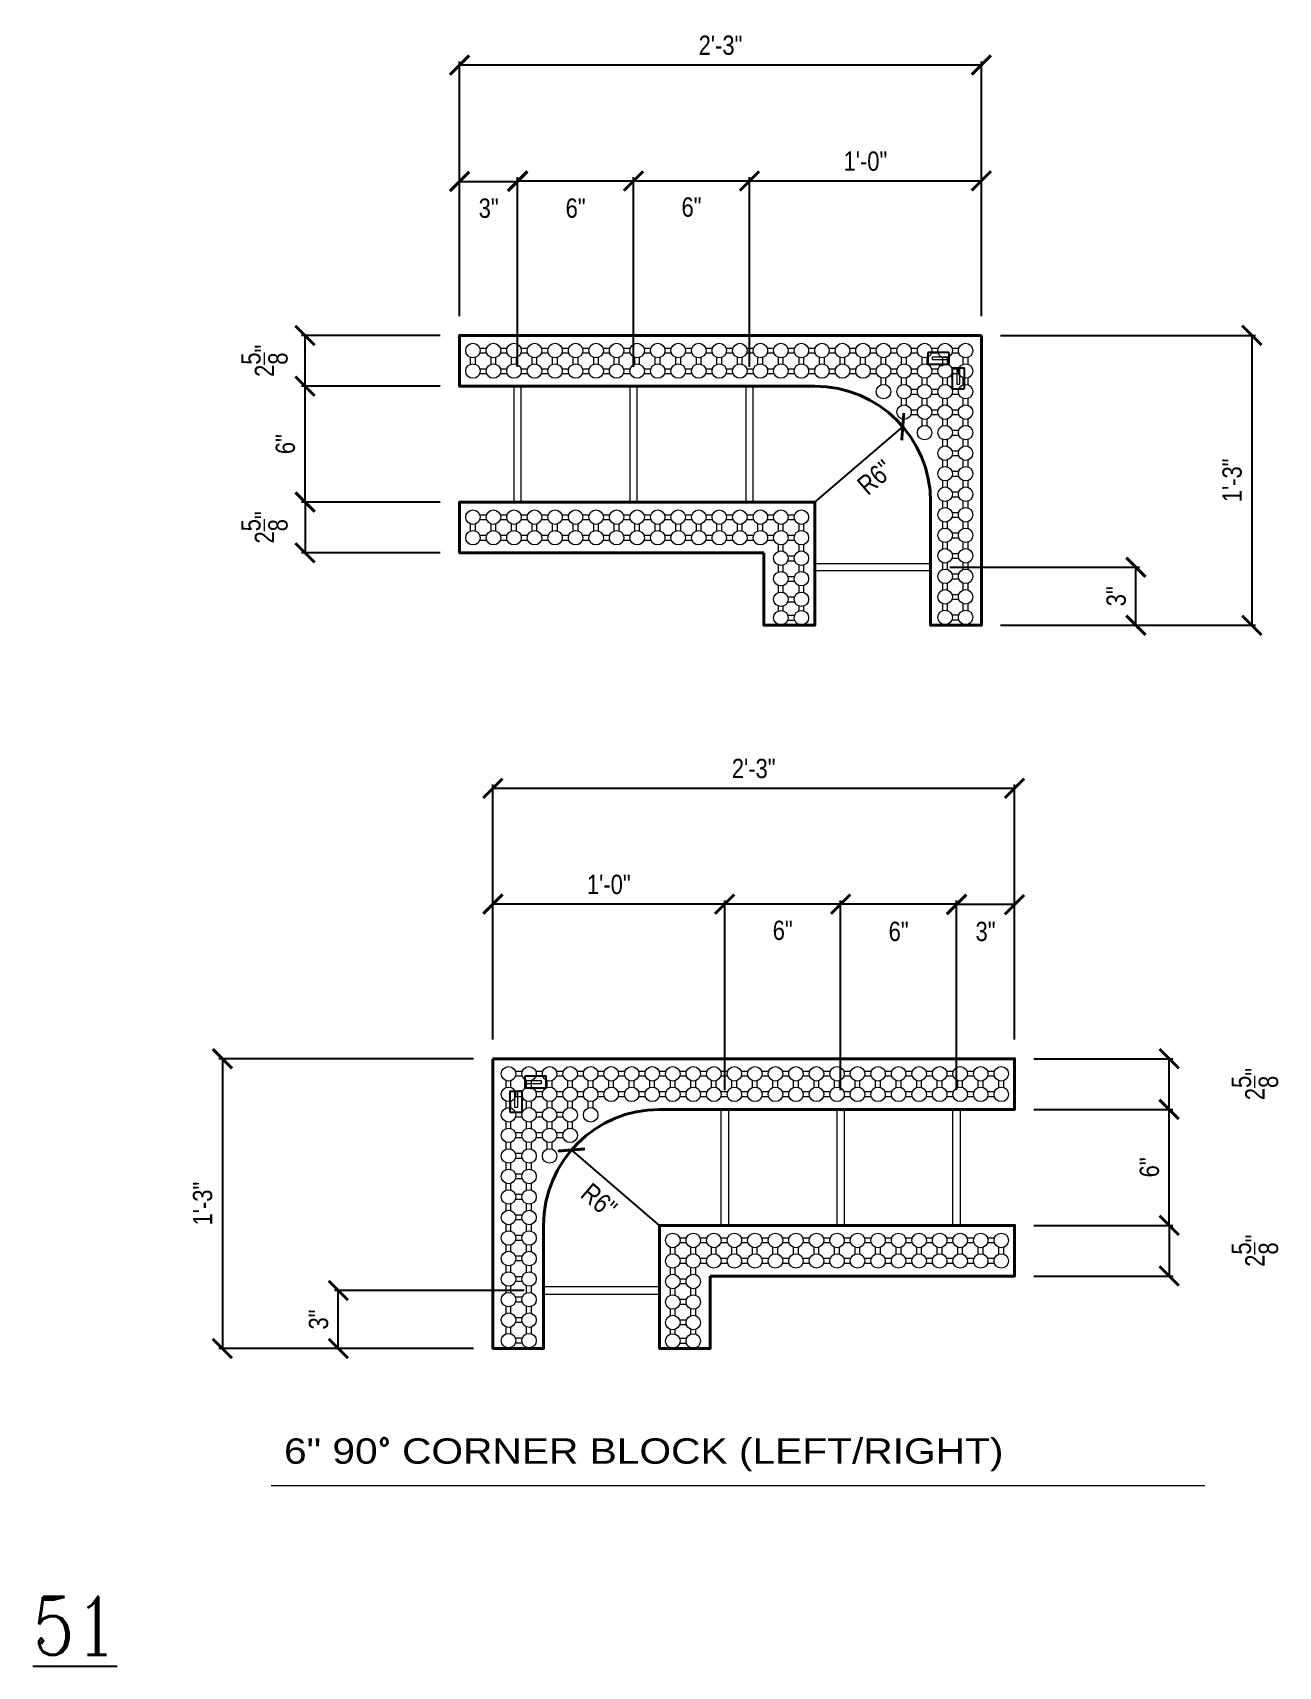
# Model space of a CAD drawing. Header units: inches. Extents: x -354.9 to -290.4, y 585 to 669.6.
import ezdxf

# ---------------------------------------------------------------- set-up
doc = ezdxf.new("R2010")
doc.units = ezdxf.units.IN
doc.header["$MEASUREMENT"] = 0
doc.layers.get('Defpoints').update_dxf_attribs({"color": 252})
for name, color, linetype, lineweight in [('1GB fine', 251, 'Continuous', 9), ('2GB med', 7, 'Continuous', 20), ('3GB heavy', 1, 'Continuous', 40), ('A1 fine', 251, 'Continuous', 5), ('DETAILS', 7, 'Continuous', 13), ('DIM', 3, 'Continuous', 13), ('GB Dim', 3, 'Continuous', 13)]:
    doc.layers.add(name, color=color, linetype=linetype, lineweight=lineweight)
doc.styles.add('ARCHTITLE', font='archtitl.shx', dxfattribs={"width": 1.2})
doc.styles.add('ARCTEXT', font='arctext.shx', dxfattribs={"width": 0.85})
doc.styles.add('RomanC', font='romanc.shx', dxfattribs={"width": 0.85, "height": 5})
doc.dimstyles.new('ARCTEXT 1-1', dxfattribs={"dimscale": 0, "dimtxt": 1, "dimasz": 1, "dimexe": 0.1875, "dimexo": 1, "dimgap": 0.5, "dimtad": 1, "dimdec": 4, "dimzin": 3, "dimdsep": 46, "dimlunit": 4, "dimtxsty": 'ARCTEXT', "dimblk": 'ARCHTICK', "dimcen": 1, "dimclrd": 256, "dimclre": 256, "dimclrt": 256, "dimadec": 0, "dimazin": 0, "dimtfac": 1, "dimtdec": 4, "dimtofl": 0, "dimtmove": 2, "dimatfit": 3, "dimldrblk": 'arrow', "dimfxl": 0, "dimtolj": 1, "dimtzin": 0, "dimarcsym": 0})

msp = doc.modelspace()

# ---------------------------------------------------------------- texts
at = {"layer": 'Defpoints', "insert": (-352.67119, 588.59457), "char_height": 3, "width": 90.08, "attachment_point": 2, "style": 'RomanC'}
msp.add_mtext('{\\L51\\P}\\P            ', dxfattribs=at)
at = {"layer": 'GB Dim', "color": 3, "insert": (-341.84836, 596.79521), "char_height": 1.3125, "width": 85.6421366, "attachment_point": 1, "style": 'ARCHTITLE'}
msp.add_mtext('6" 90{\\Fromanc.shx|c0;°} CORNER BLOCK (LEFT/RIGHT)', dxfattribs=at)

# ---------------------------------------------------------------- blocks, each defined once
blk = doc.blocks.new('_ArchTick')
at = {"color": 0, "linetype": 'ByBlock', "const_width": 0.15}
blk.add_lwpolyline([(-0.5, -0.5), (0.5, 0.5)], dxfattribs=at)
blk = doc.blocks.new('*D213')
at = {"layer": 'Defpoints', "color": 0}
for p in [(-304.041, 613.822), (-296.041, 613.822), (-304.041, 607.822)]:
    blk.add_point(p, dxfattribs=at)
at = {"layer": 'GB Dim', "lineweight": -2}
for p, q in [((-303.041, 613.822), (-295.853, 613.822)), ((-296.041, 607.822), (-296.041, 613.822)), ((-303.041, 607.822), (-295.853, 607.822))]:
    blk.add_line(p, q, dxfattribs=at)
for p, rotation in [((-296.041, 613.822), 90), ((-296.041, 607.822), 270)]:
    blk.add_blockref('_ArchTick', p, dxfattribs=dict(at, rotation=rotation))
at = {"layer": 'GB Dim', "insert": (-297.058, 610.822), "char_height": 1, "attachment_point": 5, "rotation": 90, "style": 'ARCTEXT'}
blk.add_mtext('\\A1;6"', dxfattribs=at)
blk = doc.blocks.new('arrow')
at = {"layer": 'DIM'}
blk.add_hatch(color=253, dxfattribs=at).paths.add_polyline_path([(-2, 0.5), (-2, -0.5), (0, 0)])
at = {"layer": 'DIM', "lineweight": 9}
for points in [[(-2, 0.983), (-2, 0.5), (-2.469, 0.617)], [(0.374, 0.094), (0, 0)], [(0.374, -0.094), (0, 0)], [(-2, -0.983), (-2, -0.5), (-2.469, -0.617)]]:
    blk.add_lwpolyline(points, dxfattribs=at)
at = {"layer": 'DIM', "lineweight": 15}
blk.add_lwpolyline([(0, 0), (-2, -0.5), (-2, 0.5), (0, 0)], dxfattribs=at)
blk = doc.blocks.new('*D214')
at = {"layer": 'Defpoints', "color": 0}
for p in [(-307.041, 624.423), (-304.041, 616.447), (-307.041, 613.822)]:
    blk.add_point(p, dxfattribs=at)
at = {"layer": 'GB Dim', "lineweight": -2}
for p, q in [((-307.041, 614.822), (-307.041, 624.61)), ((-304.041, 624.423), (-307.041, 624.423)), ((-304.041, 617.447), (-304.041, 624.61))]:
    blk.add_line(p, q, dxfattribs=at)
at = {"layer": 'GB Dim', "lineweight": -2, "rotation": 180}
blk.add_blockref('_ArchTick', (-307.041, 624.423), dxfattribs=at)
at = {"layer": 'GB Dim', "lineweight": -2}
blk.add_blockref('_ArchTick', (-304.041, 624.423), dxfattribs=at)
at = {"layer": 'GB Dim', "insert": (-305.541, 623.029), "char_height": 1, "attachment_point": 5, "style": 'ARCTEXT'}
blk.add_mtext('\\A1;3"', dxfattribs=at)
blk = doc.blocks.new('*D215')
at = {"layer": 'Defpoints', "color": 0}
for p in [(-313.041, 624.447), (-313.041, 613.822), (-307.041, 613.822)]:
    blk.add_point(p, dxfattribs=at)
at = {"layer": 'GB Dim', "lineweight": -2}
for p, q in [((-313.041, 614.822), (-313.041, 624.634)), ((-307.041, 624.447), (-313.041, 624.447)), ((-307.041, 614.822), (-307.041, 624.634))]:
    blk.add_line(p, q, dxfattribs=at)
at = {"layer": 'GB Dim', "lineweight": -2, "rotation": 180}
blk.add_blockref('_ArchTick', (-313.041, 624.447), dxfattribs=at)
at = {"layer": 'GB Dim', "lineweight": -2}
blk.add_blockref('_ArchTick', (-307.041, 624.447), dxfattribs=at)
at = {"layer": 'GB Dim', "insert": (-310.041, 623.033), "char_height": 1, "attachment_point": 5, "style": 'ARCTEXT'}
blk.add_mtext('\\A1;6"', dxfattribs=at)
blk = doc.blocks.new('*D216')
at = {"layer": 'Defpoints', "color": 0}
for p in [(-319.041, 624.447), (-319.041, 613.822), (-313.041, 613.822)]:
    blk.add_point(p, dxfattribs=at)
at = {"layer": 'GB Dim', "lineweight": -2}
for p, q in [((-319.041, 614.822), (-319.041, 624.634)), ((-313.041, 624.447), (-319.041, 624.447)), ((-313.041, 614.822), (-313.041, 624.634))]:
    blk.add_line(p, q, dxfattribs=at)
at = {"layer": 'GB Dim', "lineweight": -2, "rotation": 180}
blk.add_blockref('_ArchTick', (-319.041, 624.447), dxfattribs=at)
at = {"layer": 'GB Dim', "lineweight": -2}
blk.add_blockref('_ArchTick', (-313.041, 624.447), dxfattribs=at)
at = {"layer": 'GB Dim', "insert": (-316.041, 623.086), "char_height": 1, "attachment_point": 5, "style": 'ARCTEXT'}
blk.add_mtext('\\A1;6"', dxfattribs=at)
blk = doc.blocks.new('*D217')
at = {"layer": 'Defpoints', "color": 0}
for p in [(-331.041, 616.447), (-345.041, 601.447), (-331.041, 601.447)]:
    blk.add_point(p, dxfattribs=at)
at = {"layer": 'GB Dim', "lineweight": -2}
for p, q in [((-332.041, 616.447), (-345.228, 616.447)), ((-345.041, 616.447), (-345.041, 601.447)), ((-332.041, 601.447), (-345.228, 601.447))]:
    blk.add_line(p, q, dxfattribs=at)
for p, rotation in [((-345.041, 616.447), 90), ((-345.041, 601.447), 270)]:
    blk.add_blockref('_ArchTick', p, dxfattribs=dict(at, rotation=rotation))
at = {"layer": 'GB Dim', "insert": (-346.058, 608.947), "char_height": 1, "attachment_point": 5, "rotation": 90, "style": 'ARCTEXT'}
blk.add_mtext('\\A1;1\'-3"', dxfattribs=at)
blk = doc.blocks.new('*D218')
at = {"layer": 'Defpoints', "color": 0}
for p in [(-304.041, 607.822), (-304.041, 605.197), (-296.041, 605.197)]:
    blk.add_point(p, dxfattribs=at)
at = {"layer": 'GB Dim', "lineweight": -2}
for p, q in [((-303.041, 607.822), (-295.853, 607.822)), ((-296.041, 607.822), (-296.041, 605.197)), ((-303.041, 605.197), (-295.853, 605.197))]:
    blk.add_line(p, q, dxfattribs=at)
for p, rotation in [((-296.041, 607.822), 90), ((-296.041, 605.197), 270)]:
    blk.add_blockref('_ArchTick', p, dxfattribs=dict(at, rotation=rotation))
at = {"layer": 'GB Dim', "insert": (-291.603, 606.509), "char_height": 1, "attachment_point": 5, "rotation": 90, "style": 'ARCTEXT'}
blk.add_mtext('\\A1;2{\\H1.000000x;\\S5/8;}"', dxfattribs=at)
blk = doc.blocks.new('*D219')
at = {"layer": 'Defpoints', "color": 0}
for p in [(-304.041, 616.447), (-296.041, 616.447), (-304.041, 613.822)]:
    blk.add_point(p, dxfattribs=at)
at = {"layer": 'GB Dim', "lineweight": -2}
for p, q in [((-303.041, 616.447), (-295.853, 616.447)), ((-296.041, 613.822), (-296.041, 616.447)), ((-303.041, 613.822), (-295.853, 613.822))]:
    blk.add_line(p, q, dxfattribs=at)
for p, rotation in [((-296.041, 616.447), 90), ((-296.041, 613.822), 270)]:
    blk.add_blockref('_ArchTick', p, dxfattribs=dict(at, rotation=rotation))
at = {"layer": 'GB Dim', "insert": (-291.603, 615.134), "char_height": 1, "attachment_point": 5, "rotation": 90, "style": 'ARCTEXT'}
blk.add_mtext('\\A1;2{\\H1.000000x;\\S5/8;}"', dxfattribs=at)
blk = doc.blocks.new('*D220')
at = {"layer": 'Defpoints', "color": 0}
for p in [(-331.041, 624.447), (-331.041, 616.447), (-319.041, 613.822)]:
    blk.add_point(p, dxfattribs=at)
at = {"layer": 'GB Dim', "lineweight": -2}
for p, q in [((-331.041, 617.447), (-331.041, 624.634)), ((-319.041, 624.447), (-331.041, 624.447)), ((-319.041, 614.822), (-319.041, 624.634))]:
    blk.add_line(p, q, dxfattribs=at)
at = {"layer": 'GB Dim', "lineweight": -2, "rotation": 180}
blk.add_blockref('_ArchTick', (-331.041, 624.447), dxfattribs=at)
at = {"layer": 'GB Dim', "lineweight": -2}
blk.add_blockref('_ArchTick', (-319.041, 624.447), dxfattribs=at)
at = {"layer": 'GB Dim', "insert": (-325.041, 625.464), "char_height": 1, "attachment_point": 5, "style": 'ARCTEXT'}
blk.add_mtext('\\A1;1\'-0"', dxfattribs=at)
blk = doc.blocks.new('*D221')
at = {"layer": 'Defpoints', "color": 0}
for p in [(-326.975, 611.722), (-322.416, 607.822)]:
    blk.add_point(p, dxfattribs=at)
at = {"layer": 'GB Dim', "lineweight": -2}
blk.add_line((-322.416, 607.822), (-326.975, 611.722), dxfattribs=at)
at = {"layer": 'GB Dim', "lineweight": -2, "rotation": 139.4544800799015}
blk.add_blockref('_ArchTick', (-326.975, 611.722), dxfattribs=at)
at = {"layer": 'GB Dim', "insert": (-325.548, 609.102), "char_height": 1, "attachment_point": 5, "rotation": 319.45448, "style": 'ARCTEXT'}
blk.add_mtext('\\A1;R6"', dxfattribs=at)
blk = doc.blocks.new('*D222')
at = {"layer": 'Defpoints', "color": 0}
for p in [(-339.041, 604.447), (-328.416, 604.447), (-331.041, 601.447)]:
    blk.add_point(p, dxfattribs=at)
at = {"layer": 'GB Dim', "lineweight": -2}
for p, q in [((-329.416, 604.447), (-339.228, 604.447)), ((-339.041, 601.447), (-339.041, 604.447)), ((-332.041, 601.447), (-339.228, 601.447))]:
    blk.add_line(p, q, dxfattribs=at)
for p, rotation in [((-339.041, 604.447), 90), ((-339.041, 601.447), 270)]:
    blk.add_blockref('_ArchTick', p, dxfattribs=dict(at, rotation=rotation))
at = {"layer": 'GB Dim', "insert": (-340.058, 602.947), "char_height": 1, "attachment_point": 5, "rotation": 90, "style": 'ARCTEXT'}
blk.add_mtext('\\A1;3"', dxfattribs=at)
blk = doc.blocks.new('*D223')
at = {"layer": 'Defpoints', "color": 0}
for p in [(-304.041, 630.447), (-331.041, 616.447), (-304.041, 616.447)]:
    blk.add_point(p, dxfattribs=at)
at = {"layer": 'GB Dim', "lineweight": -2}
for p, q in [((-331.041, 617.447), (-331.041, 630.634)), ((-331.041, 630.447), (-304.041, 630.447)), ((-304.041, 617.447), (-304.041, 630.634))]:
    blk.add_line(p, q, dxfattribs=at)
at = {"layer": 'GB Dim', "lineweight": -2, "rotation": 180}
blk.add_blockref('_ArchTick', (-331.041, 630.447), dxfattribs=at)
at = {"layer": 'GB Dim', "lineweight": -2}
blk.add_blockref('_ArchTick', (-304.041, 630.447), dxfattribs=at)
at = {"layer": 'GB Dim', "insert": (-317.541, 631.464), "char_height": 1, "attachment_point": 5, "style": 'ARCTEXT'}
blk.add_mtext('\\A1;2\'-3"', dxfattribs=at)
blk = doc.blocks.new('*D224')
at = {"layer": 'Defpoints', "color": 0}
for p in [(-340.759, 651.26), (-332.759, 651.26), (-332.759, 645.26)]:
    blk.add_point(p, dxfattribs=at)
at = {"layer": 'GB Dim', "lineweight": -2}
for p, q in [((-333.759, 651.26), (-340.946, 651.26)), ((-340.759, 645.26), (-340.759, 651.26)), ((-333.759, 645.26), (-340.946, 645.26))]:
    blk.add_line(p, q, dxfattribs=at)
for p, rotation in [((-340.759, 651.26), 90), ((-340.759, 645.26), 270)]:
    blk.add_blockref('_ArchTick', p, dxfattribs=dict(at, rotation=rotation))
at = {"layer": 'GB Dim', "insert": (-341.776, 648.26), "char_height": 1, "attachment_point": 5, "rotation": 90, "style": 'ARCTEXT'}
blk.add_mtext('\\A1;6"', dxfattribs=at)
blk = doc.blocks.new('*D228')
at = {"layer": 'Defpoints', "color": 0}
for p in [(-305.759, 653.885), (-305.759, 638.885), (-291.759, 638.885)]:
    blk.add_point(p, dxfattribs=at)
at = {"layer": 'GB Dim', "lineweight": -2}
for p, q in [((-304.759, 653.885), (-291.571, 653.885)), ((-291.759, 653.885), (-291.759, 638.885)), ((-304.759, 638.885), (-291.571, 638.885))]:
    blk.add_line(p, q, dxfattribs=at)
for p, rotation in [((-291.759, 653.885), 90), ((-291.759, 638.885), 270)]:
    blk.add_blockref('_ArchTick', p, dxfattribs=dict(at, rotation=rotation))
at = {"layer": 'GB Dim', "insert": (-292.776, 646.385), "char_height": 1, "attachment_point": 5, "rotation": 90, "style": 'ARCTEXT'}
blk.add_mtext('\\A1;1\'-3"', dxfattribs=at)
blk = doc.blocks.new('*D229')
at = {"layer": 'Defpoints', "color": 0}
for p in [(-332.759, 645.26), (-340.759, 642.635), (-332.759, 642.635)]:
    blk.add_point(p, dxfattribs=at)
at = {"layer": 'GB Dim', "lineweight": -2}
for p, q in [((-333.759, 645.26), (-340.946, 645.26)), ((-340.759, 645.26), (-340.759, 642.635)), ((-333.759, 642.635), (-340.946, 642.635))]:
    blk.add_line(p, q, dxfattribs=at)
for p, rotation in [((-340.759, 645.26), 90), ((-340.759, 642.635), 270)]:
    blk.add_blockref('_ArchTick', p, dxfattribs=dict(at, rotation=rotation))
at = {"layer": 'GB Dim', "insert": (-342.863, 643.948), "char_height": 1, "attachment_point": 5, "rotation": 90, "style": 'ARCTEXT'}
blk.add_mtext('\\A1;2{\\H1.000000x;\\S5/8;}"', dxfattribs=at)
blk = doc.blocks.new('*D230')
at = {"layer": 'Defpoints', "color": 0}
for p in [(-340.759, 653.885), (-332.759, 653.885), (-332.759, 651.26)]:
    blk.add_point(p, dxfattribs=at)
at = {"layer": 'GB Dim', "lineweight": -2}
for p, q in [((-333.759, 653.885), (-340.946, 653.885)), ((-340.759, 651.26), (-340.759, 653.885)), ((-333.759, 651.26), (-340.946, 651.26))]:
    blk.add_line(p, q, dxfattribs=at)
for p, rotation in [((-340.759, 653.885), 90), ((-340.759, 651.26), 270)]:
    blk.add_blockref('_ArchTick', p, dxfattribs=dict(at, rotation=rotation))
at = {"layer": 'GB Dim', "insert": (-342.863, 652.573), "char_height": 1, "attachment_point": 5, "rotation": 90, "style": 'ARCTEXT'}
blk.add_mtext('\\A1;2{\\H1.000000x;\\S5/8;}"', dxfattribs=at)
blk = doc.blocks.new('*D231')
at = {"layer": 'Defpoints', "color": 0}
for p in [(-305.759, 661.885), (-305.759, 653.885), (-317.759, 651.26)]:
    blk.add_point(p, dxfattribs=at)
at = {"layer": 'GB Dim', "lineweight": -2}
for p, q in [((-317.759, 652.26), (-317.759, 662.073)), ((-317.759, 661.885), (-305.759, 661.885)), ((-305.759, 654.885), (-305.759, 662.073))]:
    blk.add_line(p, q, dxfattribs=at)
at = {"layer": 'GB Dim', "lineweight": -2, "rotation": 180}
blk.add_blockref('_ArchTick', (-317.759, 661.885), dxfattribs=at)
at = {"layer": 'GB Dim', "lineweight": -2}
blk.add_blockref('_ArchTick', (-305.759, 661.885), dxfattribs=at)
at = {"layer": 'GB Dim', "insert": (-311.759, 662.903), "char_height": 1, "attachment_point": 5, "style": 'ARCTEXT'}
blk.add_mtext('\\A1;1\'-0"', dxfattribs=at)
blk = doc.blocks.new('*D232')
at = {"layer": 'Defpoints', "color": 0}
for p in [(-309.825, 649.161), (-314.384, 645.26)]:
    blk.add_point(p, dxfattribs=at)
at = {"layer": 'GB Dim', "lineweight": -2}
blk.add_line((-314.384, 645.26), (-309.825, 649.161), dxfattribs=at)
at = {"layer": 'GB Dim', "lineweight": -2, "rotation": 40.54551992013242}
blk.add_blockref('_ArchTick', (-309.825, 649.161), dxfattribs=at)
at = {"layer": 'GB Dim', "insert": (-311.252, 646.541), "char_height": 1, "attachment_point": 5, "rotation": 40.54552, "style": 'ARCTEXT'}
blk.add_mtext('\\A1;R6"', dxfattribs=at)
blk = doc.blocks.new('*D233')
at = {"layer": 'Defpoints', "color": 0}
for p in [(-308.384, 641.885), (-297.759, 641.885), (-305.759, 638.885)]:
    blk.add_point(p, dxfattribs=at)
at = {"layer": 'GB Dim', "lineweight": -2}
for p, q in [((-307.384, 641.885), (-297.571, 641.885)), ((-297.759, 638.885), (-297.759, 641.885)), ((-304.759, 638.885), (-297.571, 638.885))]:
    blk.add_line(p, q, dxfattribs=at)
for p, rotation in [((-297.759, 641.885), 90), ((-297.759, 638.885), 270)]:
    blk.add_blockref('_ArchTick', p, dxfattribs=dict(at, rotation=rotation))
at = {"layer": 'GB Dim', "insert": (-298.776, 640.385), "char_height": 1, "attachment_point": 5, "rotation": 90, "style": 'ARCTEXT'}
blk.add_mtext('\\A1;3"', dxfattribs=at)
blk = doc.blocks.new('*D234')
at = {"layer": 'Defpoints', "color": 0}
for p in [(-332.759, 667.885), (-332.759, 653.885), (-305.759, 653.885)]:
    blk.add_point(p, dxfattribs=at)
at = {"layer": 'GB Dim', "lineweight": -2}
for p, q in [((-332.759, 654.885), (-332.759, 668.073)), ((-305.759, 654.885), (-305.759, 668.073)), ((-305.759, 667.885), (-332.759, 667.885))]:
    blk.add_line(p, q, dxfattribs=at)
at = {"layer": 'GB Dim', "lineweight": -2, "rotation": 180}
blk.add_blockref('_ArchTick', (-332.759, 667.885), dxfattribs=at)
at = {"layer": 'GB Dim', "lineweight": -2}
blk.add_blockref('_ArchTick', (-305.759, 667.885), dxfattribs=at)
at = {"layer": 'GB Dim', "insert": (-319.259, 668.903), "char_height": 1, "attachment_point": 5, "style": 'ARCTEXT'}
blk.add_mtext('\\A1;2\'-3"', dxfattribs=at)

# ---------------------------------------------------------------- dimensions: what is measured, and where the dimension line sits
at = {"layer": 'GB Dim'}
for base, p1, p2, picture, middle in [((-332.75888, 667.88534), (-305.75888, 653.88534), (-332.75888, 653.88534), '*D234', (-319.25888, 668.90258)), ((-305.75888, 661.88534), (-317.75888, 651.26034), (-305.75888, 653.88534), '*D231', (-311.75888, 662.90258))]:
    dim = msp.add_linear_dim(base=base, p1=p1, p2=p2, dimstyle='ARCTEXT 1-1', override={"dimscale": 1}, dxfattribs=at)
    dim.commit()
    dim.dimension.update_dxf_attribs({"geometry": picture, "text_midpoint": middle})
for base, p1, p2, location in [((-329.75888, 661.86167), (-332.75888, 653.88534), (-329.75888, 651.26034), (-331.25888, 660.46785)), ((-323.75888, 661.88534), (-329.75888, 651.26034), (-323.75888, 651.26034), (-326.75888, 660.47204)), ((-317.75888, 661.88534), (-323.75888, 651.26034), (-317.75888, 651.26034), (-320.75888, 660.52458))]:
    msp.add_linear_dim(base=base, p1=p1, p2=p2, location=location, dimstyle='ARCTEXT 1-1', override={"dimscale": 1}, dxfattribs=at).render()
for base, p1, p2, angle, picture, middle in [((-340.75888, 653.88534), (-332.75888, 651.26034), (-332.75888, 653.88534), 270, '*D230', (-342.86304, 652.57284)), ((-291.75888, 638.88534), (-305.75888, 653.88534), (-305.75888, 638.88534), 270, '*D228', (-292.77612, 646.38534)), ((-340.75888, 651.26034), (-332.75888, 645.26034), (-332.75888, 651.26034), 270, '*D224', (-341.77612, 648.26034)), ((-340.75888, 642.63534), (-332.75888, 645.26034), (-332.75888, 642.63534), 270, '*D229', (-342.86304, 643.94784)), ((-297.75888, 641.88534), (-305.75888, 638.88534), (-308.38388, 641.88534), 270, '*D233', (-298.77612, 640.38534)), ((-304.04077, 630.44661), (-331.04077, 616.44661), (-304.04077, 616.44661), 180, '*D223', (-317.54077, 631.46385)), ((-331.04077, 624.44661), (-319.04077, 613.82161), (-331.04077, 616.44661), 180, '*D220', (-325.04077, 625.46385)), ((-345.04077, 601.44661), (-331.04077, 616.44661), (-331.04077, 601.44661), 270, '*D217', (-346.05801, 608.94661)), ((-296.04077, 616.44661), (-304.04077, 613.82161), (-304.04077, 616.44661), 270, '*D219', (-291.60327, 615.13411)), ((-296.04077, 613.82161), (-304.04077, 607.82161), (-304.04077, 613.82161), 270, '*D213', (-297.05801, 610.82161)), ((-296.04077, 605.19661), (-304.04077, 607.82161), (-304.04077, 605.19661), 270, '*D218', (-291.60327, 606.50911)), ((-339.04077, 604.44661), (-331.04077, 601.44661), (-328.41577, 604.44661), 270, '*D222', (-340.05801, 602.94661))]:
    dim = msp.add_linear_dim(base=base, p1=p1, p2=p2, angle=angle, dimstyle='ARCTEXT 1-1', override={"dimscale": 1}, dxfattribs=at)
    dim.commit()
    dim.dimension.update_dxf_attribs({"geometry": picture, "text_midpoint": middle})
for center, mpoint, picture, middle in [((-314.38388, 645.26034), (-309.82454, 649.16065), '*D232', (-311.25213, 646.54051)), ((-322.41577, 607.82161), (-326.97511, 611.72192), '*D221', (-325.54751, 609.10178))]:
    dim = msp.add_radius_dim(center=center, mpoint=mpoint, dimstyle='ARCTEXT 1-1', override={"dimscale": 1}, dxfattribs=at)
    dim.commit()
    dim.dimension.update_dxf_attribs({"geometry": picture, "text_midpoint": middle, "dimtype": 164})
for base, p1, p2, picture, middle in [((-319.04077, 624.44661), (-313.04077, 613.82161), (-319.04077, 613.82161), '*D216', (-316.04077, 623.08585)), ((-313.04077, 624.44661), (-307.04077, 613.82161), (-313.04077, 613.82161), '*D215', (-310.04077, 623.03331)), ((-307.04077, 624.42294), (-304.04077, 616.44661), (-307.04077, 613.82161), '*D214', (-305.54077, 623.02912))]:
    dim = msp.add_linear_dim(base=base, p1=p1, p2=p2, angle=180, dimstyle='ARCTEXT 1-1', override={"dimscale": 1}, dxfattribs=at)
    dim.commit()
    dim.dimension.update_dxf_attribs({"geometry": picture, "text_midpoint": middle, "dimtype": 160})

# ---------------------------------------------------------------- linework, layer by layer
at = {"color": 1}
for p, q in [((-307.43515, 653.00272), (-308.52517, 653.00272)), ((-308.52517, 653.00272), (-308.52517, 652.37772)), ((-307.43515, 653.00272), (-307.43515, 652.37772)), ((-307.43515, 652.37772), (-308.52517, 652.37772)), ((-307.27265, 652.21522), (-307.27265, 651.1252)), ((-307.27265, 652.21522), (-306.64765, 652.21522)), ((-306.64765, 652.21522), (-306.64765, 651.1252)), ((-307.27265, 651.1252), (-306.64765, 651.1252)), ((-329.37065, 614.93284), (-329.37065, 615.55784)), ((-329.37065, 615.55784), (-328.28063, 615.55784)), ((-329.37065, 614.93284), (-328.28063, 614.93284)), ((-328.28063, 614.93284), (-328.28063, 615.55784)), ((-330.15815, 614.77034), (-330.15815, 613.68031)), ((-330.15815, 614.77034), (-329.53315, 614.77034)), ((-329.53315, 614.77034), (-329.53315, 613.68031)), ((-330.15815, 613.68031), (-329.53315, 613.68031))]:
    msp.add_line(p, q, dxfattribs=at)
at = {"ltscale": 0.15}
for p, q in [((-307.43515, 652.37772), (-307.43515, 652.54022)), ((-329.53315, 614.77034), (-329.69565, 614.77034))]:
    msp.add_line(p, q, dxfattribs=at)
at = {"layer": '1GB fine'}
for p, q in [((-331.71834, 652.97763), (-331.36191, 652.97763)), ((-331.71757, 653.22836), (-331.36269, 653.22836)), ((-330.65584, 652.97763), (-330.29941, 652.97763)), ((-330.65507, 653.22836), (-330.30019, 653.22836)), ((-329.59334, 652.97763), (-329.23691, 652.97763)), ((-329.59257, 653.22836), (-329.23769, 653.22836)), ((-328.53084, 652.97763), (-328.17441, 652.97763)), ((-328.53007, 653.22836), (-328.17519, 653.22836)), ((-327.46834, 652.97763), (-327.11191, 652.97763)), ((-327.46757, 653.22836), (-327.11269, 653.22836)), ((-326.40584, 652.97763), (-326.04941, 652.97763)), ((-326.40507, 653.22836), (-326.05019, 653.22836)), ((-325.34334, 652.97763), (-324.98691, 652.97763)), ((-325.34257, 653.22836), (-324.98769, 653.22836)), ((-324.28084, 652.97763), (-323.92441, 652.97763)), ((-324.28007, 653.22836), (-323.92519, 653.22836)), ((-323.21834, 652.97763), (-322.86191, 652.97763)), ((-323.21757, 653.22836), (-322.86269, 653.22836)), ((-322.15584, 652.97763), (-321.79941, 652.97763)), ((-322.15507, 653.22836), (-321.80019, 653.22836)), ((-321.09334, 652.97763), (-320.73691, 652.97763)), ((-321.09257, 653.22836), (-320.73769, 653.22836)), ((-320.03084, 652.97763), (-319.67441, 652.97763)), ((-320.03007, 653.22836), (-319.67519, 653.22836)), ((-318.96834, 652.97763), (-318.61191, 652.97763)), ((-318.96757, 653.22836), (-318.61269, 653.22836)), ((-317.90584, 652.97763), (-317.54941, 652.97763)), ((-317.90507, 653.22836), (-317.55019, 653.22836)), ((-316.84334, 652.97763), (-316.48691, 652.97763)), ((-316.84257, 653.22836), (-316.48769, 653.22836)), ((-315.78084, 652.97763), (-315.42441, 652.97763)), ((-315.78007, 653.22836), (-315.42519, 653.22836)), ((-314.71834, 652.97763), (-314.36191, 652.97763)), ((-314.71757, 653.22836), (-314.36269, 653.22836)), ((-313.65584, 652.97763), (-313.29941, 652.97763)), ((-313.65507, 653.22836), (-313.30019, 653.22836)), ((-312.59334, 652.97763), (-312.23691, 652.97763)), ((-312.59257, 653.22836), (-312.23769, 653.22836)), ((-311.53084, 652.97763), (-311.17441, 652.97763)), ((-311.53007, 653.22836), (-311.17519, 653.22836)), ((-310.46834, 652.97763), (-310.11191, 652.97763)), ((-310.46757, 653.22836), (-310.11269, 653.22836)), ((-309.40584, 652.97763), (-309.04941, 652.97763)), ((-309.40507, 653.22836), (-309.05019, 653.22836)), ((-308.34334, 652.97763), (-307.98691, 652.97763)), ((-308.34257, 653.22836), (-307.98769, 653.22836)), ((-307.28084, 652.97763), (-306.92441, 652.97763)), ((-307.28007, 653.22836), (-306.92519, 653.22836)), ((-332.19784, 652.39462), (-332.19784, 652.75106)), ((-331.94711, 652.3954), (-331.94711, 652.75028)), ((-331.71757, 652.16586), (-331.36269, 652.16586)), ((-331.13315, 652.3954), (-331.13315, 652.75028)), ((-330.88242, 652.39462), (-330.88242, 652.75106)), ((-330.65507, 652.16586), (-330.30019, 652.16586)), ((-330.07065, 652.3954), (-330.07065, 652.75028)), ((-329.81992, 652.39462), (-329.81992, 652.75106)), ((-329.59257, 652.16586), (-329.23769, 652.16586)), ((-329.00815, 652.3954), (-329.00815, 652.75028)), ((-328.75742, 652.39462), (-328.75742, 652.75106)), ((-328.53007, 652.16586), (-328.17519, 652.16586)), ((-327.94565, 652.3954), (-327.94565, 652.75028)), ((-327.69492, 652.39462), (-327.69492, 652.75106)), ((-327.46757, 652.16586), (-327.11269, 652.16586)), ((-326.88315, 652.3954), (-326.88315, 652.75028)), ((-326.63242, 652.39462), (-326.63242, 652.75106)), ((-326.40507, 652.16586), (-326.05019, 652.16586)), ((-325.82065, 652.3954), (-325.82065, 652.75028)), ((-325.56992, 652.39462), (-325.56992, 652.75106)), ((-325.34257, 652.16586), (-324.98769, 652.16586)), ((-324.75815, 652.3954), (-324.75815, 652.75028)), ((-324.50742, 652.39462), (-324.50742, 652.75106)), ((-324.28007, 652.16586), (-323.92519, 652.16586)), ((-323.69565, 652.3954), (-323.69565, 652.75028)), ((-323.44492, 652.39462), (-323.44492, 652.75106)), ((-323.21757, 652.16586), (-322.86269, 652.16586)), ((-322.63315, 652.3954), (-322.63315, 652.75028)), ((-322.38242, 652.39462), (-322.38242, 652.75106)), ((-322.15507, 652.16586), (-321.80019, 652.16586)), ((-321.57065, 652.3954), (-321.57065, 652.75028)), ((-321.31992, 652.39462), (-321.31992, 652.75106)), ((-321.09257, 652.16586), (-320.73769, 652.16586)), ((-320.50815, 652.3954), (-320.50815, 652.75028)), ((-320.25742, 652.39462), (-320.25742, 652.75106)), ((-320.03007, 652.16586), (-319.67519, 652.16586)), ((-319.44565, 652.3954), (-319.44565, 652.75028)), ((-319.19492, 652.39462), (-319.19492, 652.75106)), ((-318.96757, 652.16586), (-318.61269, 652.16586)), ((-318.38315, 652.3954), (-318.38315, 652.75028)), ((-318.13242, 652.39462), (-318.13242, 652.75106)), ((-317.90507, 652.16586), (-317.55019, 652.16586)), ((-317.32065, 652.3954), (-317.32065, 652.75028)), ((-317.06992, 652.39462), (-317.06992, 652.75106)), ((-316.84257, 652.16586), (-316.48769, 652.16586)), ((-316.25815, 652.3954), (-316.25815, 652.75028)), ((-316.00742, 652.39462), (-316.00742, 652.75106)), ((-315.78007, 652.16586), (-315.42519, 652.16586)), ((-315.19565, 652.3954), (-315.19565, 652.75028)), ((-314.94492, 652.39462), (-314.94492, 652.75106)), ((-314.71757, 652.16586), (-314.36269, 652.16586)), ((-314.13315, 652.3954), (-314.13315, 652.75028)), ((-313.88242, 652.39462), (-313.88242, 652.75106)), ((-313.65507, 652.16586), (-313.30019, 652.16586)), ((-313.07065, 652.3954), (-313.07065, 652.75028)), ((-312.81992, 652.39462), (-312.81992, 652.75106)), ((-312.59257, 652.16586), (-312.23769, 652.16586)), ((-312.00815, 652.3954), (-312.00815, 652.75028)), ((-311.75742, 652.39462), (-311.75742, 652.75106)), ((-311.53007, 652.16586), (-311.17519, 652.16586)), ((-310.94565, 652.3954), (-310.94565, 652.75028)), ((-310.69492, 652.39462), (-310.69492, 652.75106)), ((-310.46757, 652.16586), (-310.11269, 652.16586)), ((-309.88315, 652.3954), (-309.88315, 652.75028)), ((-309.63242, 652.39462), (-309.63242, 652.75106)), ((-309.40507, 652.16586), (-309.05019, 652.16586)), ((-308.82065, 652.3954), (-308.82065, 652.75028)), ((-308.56992, 652.39462), (-308.56992, 652.75106)), ((-308.34257, 652.16586), (-307.98769, 652.16586)), ((-307.75815, 652.3954), (-307.75815, 652.75028)), ((-307.50742, 652.39462), (-307.50742, 652.75106)), ((-307.28007, 652.16586), (-306.92519, 652.16586)), ((-306.69565, 652.3954), (-306.69565, 652.75028)), ((-306.44492, 652.39462), (-306.44492, 652.75106)), ((-331.71834, 651.91513), (-331.36191, 651.91513)), ((-330.65584, 651.91513), (-330.29941, 651.91513)), ((-329.59334, 651.91513), (-329.23691, 651.91513)), ((-328.53084, 651.91513), (-328.17441, 651.91513)), ((-327.46834, 651.91513), (-327.11191, 651.91513)), ((-326.40584, 651.91513), (-326.04941, 651.91513)), ((-325.34334, 651.91513), (-324.98691, 651.91513)), ((-324.28084, 651.91513), (-323.92441, 651.91513)), ((-323.21834, 651.91513), (-322.86191, 651.91513)), ((-322.15584, 651.91513), (-321.79941, 651.91513)), ((-321.09334, 651.91513), (-320.73691, 651.91513)), ((-320.03084, 651.91513), (-319.67441, 651.91513)), ((-318.96834, 651.91513), (-318.61191, 651.91513)), ((-317.90584, 651.91513), (-317.54941, 651.91513)), ((-316.84334, 651.91513), (-316.48691, 651.91513)), ((-315.78084, 651.91513), (-315.42441, 651.91513)), ((-314.71834, 651.91513), (-314.36191, 651.91513)), ((-313.65584, 651.91513), (-313.29941, 651.91513)), ((-312.59334, 651.91513), (-312.23691, 651.91513)), ((-311.53084, 651.91513), (-311.17441, 651.91513)), ((-310.94565, 651.3329), (-310.94565, 651.68778)), ((-310.69492, 651.33212), (-310.69492, 651.68856)), ((-310.46834, 651.91513), (-310.11191, 651.91513)), ((-309.88315, 651.3329), (-309.88315, 651.68778)), ((-309.63242, 651.33212), (-309.63242, 651.68856)), ((-309.40584, 651.91513), (-309.04941, 651.91513)), ((-308.82065, 651.3329), (-308.82065, 651.68778)), ((-308.56992, 651.33212), (-308.56992, 651.68856)), ((-308.34334, 651.91513), (-307.98691, 651.91513)), ((-307.75815, 651.3329), (-307.75815, 651.68778)), ((-307.50742, 651.33212), (-307.50742, 651.68856)), ((-307.28084, 651.91513), (-306.92441, 651.91513)), ((-306.69565, 651.3329), (-306.69565, 651.68778)), ((-306.44492, 651.33212), (-306.44492, 651.68856)), ((-309.88315, 650.2704), (-309.88315, 650.62528)), ((-309.63242, 650.26962), (-309.63242, 650.62606)), ((-309.40584, 650.85263), (-309.04941, 650.85263)), ((-309.40507, 651.10336), (-309.05019, 651.10336)), ((-308.82065, 650.2704), (-308.82065, 650.62528)), ((-308.56992, 650.26962), (-308.56992, 650.62606)), ((-308.34334, 650.85263), (-307.98691, 650.85263)), ((-308.34257, 651.10336), (-307.98769, 651.10336)), ((-307.75815, 650.2704), (-307.75815, 650.62528)), ((-307.50742, 650.26962), (-307.50742, 650.62606)), ((-307.28084, 650.85263), (-306.92441, 650.85263)), ((-307.28007, 651.10336), (-306.92519, 651.10336)), ((-306.69565, 650.2704), (-306.69565, 650.62528)), ((-306.44492, 650.26962), (-306.44492, 650.62606)), ((-309.40584, 649.79013), (-309.04941, 649.79013)), ((-309.40507, 650.04086), (-309.05019, 650.04086)), ((-308.82065, 649.2079), (-308.82065, 649.56278)), ((-308.56992, 649.20712), (-308.56992, 649.56356)), ((-308.34334, 649.79013), (-307.98691, 649.79013)), ((-308.34257, 650.04086), (-307.98769, 650.04086)), ((-307.75815, 649.2079), (-307.75815, 649.56278)), ((-307.50742, 649.20712), (-307.50742, 649.56356)), ((-307.28084, 649.79013), (-306.92441, 649.79013)), ((-307.28007, 650.04086), (-306.92519, 650.04086)), ((-306.69565, 649.2079), (-306.69565, 649.56278)), ((-306.44492, 649.20712), (-306.44492, 649.56356)), ((-307.28084, 648.72763), (-306.92441, 648.72763)), ((-307.28007, 648.97836), (-306.92519, 648.97836)), ((-307.75815, 648.1454), (-307.75815, 648.50028)), ((-307.50742, 648.14462), (-307.50742, 648.50106)), ((-307.28007, 647.91586), (-306.92519, 647.91586)), ((-306.69565, 648.1454), (-306.69565, 648.50028)), ((-306.44492, 648.14462), (-306.44492, 648.50106)), ((-307.75815, 647.0829), (-307.75815, 647.43778)), ((-307.50742, 647.08212), (-307.50742, 647.43856)), ((-307.28084, 647.66513), (-306.92441, 647.66513)), ((-306.69565, 647.0829), (-306.69565, 647.43778)), ((-306.44492, 647.08212), (-306.44492, 647.43856)), ((-307.75815, 646.0204), (-307.75815, 646.37528)), ((-307.50742, 646.01962), (-307.50742, 646.37606)), ((-307.28084, 646.60263), (-306.92441, 646.60263)), ((-307.28007, 646.85336), (-306.92519, 646.85336)), ((-306.69565, 646.0204), (-306.69565, 646.37528)), ((-306.44492, 646.01962), (-306.44492, 646.37606)), ((-307.75815, 644.9579), (-307.75815, 645.31278)), ((-307.50742, 644.95712), (-307.50742, 645.31356)), ((-307.28084, 645.54013), (-306.92441, 645.54013)), ((-307.28007, 645.79086), (-306.92519, 645.79086)), ((-306.69565, 644.9579), (-306.69565, 645.31278)), ((-306.44492, 644.95712), (-306.44492, 645.31356)), ((-331.71757, 644.60336), (-331.36269, 644.60336)), ((-330.65507, 644.60336), (-330.30019, 644.60336)), ((-329.59257, 644.60336), (-329.23769, 644.60336)), ((-328.53007, 644.60336), (-328.17519, 644.60336)), ((-327.46757, 644.60336), (-327.11269, 644.60336)), ((-326.40507, 644.60336), (-326.05019, 644.60336)), ((-325.34257, 644.60336), (-324.98769, 644.60336)), ((-324.28007, 644.60336), (-323.92519, 644.60336)), ((-323.21757, 644.60336), (-322.86269, 644.60336)), ((-322.15507, 644.60336), (-321.80019, 644.60336)), ((-321.09257, 644.60336), (-320.73769, 644.60336)), ((-320.03007, 644.60336), (-319.67519, 644.60336)), ((-318.96757, 644.60336), (-318.61269, 644.60336)), ((-317.90507, 644.60336), (-317.55019, 644.60336)), ((-316.84257, 644.60336), (-316.48769, 644.60336)), ((-315.78007, 644.60336), (-315.42519, 644.60336)), ((-307.28084, 644.47763), (-306.92441, 644.47763)), ((-307.28007, 644.72836), (-306.92519, 644.72836)), ((-332.19784, 643.76962), (-332.19784, 644.12606)), ((-331.94711, 643.7704), (-331.94711, 644.12528)), ((-331.71834, 644.35263), (-331.36191, 644.35263)), ((-331.71757, 643.54086), (-331.36269, 643.54086)), ((-331.13315, 643.7704), (-331.13315, 644.12528)), ((-330.88242, 643.76962), (-330.88242, 644.12606)), ((-330.65584, 644.35263), (-330.29941, 644.35263)), ((-330.65507, 643.54086), (-330.30019, 643.54086)), ((-330.07065, 643.7704), (-330.07065, 644.12528)), ((-329.81992, 643.76962), (-329.81992, 644.12606)), ((-329.59334, 644.35263), (-329.23691, 644.35263)), ((-329.59257, 643.54086), (-329.23769, 643.54086)), ((-329.00815, 643.7704), (-329.00815, 644.12528)), ((-328.75742, 643.76962), (-328.75742, 644.12606)), ((-328.53084, 644.35263), (-328.17441, 644.35263)), ((-328.53007, 643.54086), (-328.17519, 643.54086)), ((-327.94565, 643.7704), (-327.94565, 644.12528)), ((-327.69492, 643.76962), (-327.69492, 644.12606)), ((-327.46834, 644.35263), (-327.11191, 644.35263)), ((-327.46757, 643.54086), (-327.11269, 643.54086)), ((-326.88315, 643.7704), (-326.88315, 644.12528)), ((-326.63242, 643.76962), (-326.63242, 644.12606)), ((-326.40584, 644.35263), (-326.04941, 644.35263)), ((-326.40507, 643.54086), (-326.05019, 643.54086)), ((-325.82065, 643.7704), (-325.82065, 644.12528)), ((-325.56992, 643.76962), (-325.56992, 644.12606)), ((-325.34334, 644.35263), (-324.98691, 644.35263)), ((-325.34257, 643.54086), (-324.98769, 643.54086)), ((-324.75815, 643.7704), (-324.75815, 644.12528)), ((-324.50742, 643.76962), (-324.50742, 644.12606)), ((-324.28084, 644.35263), (-323.92441, 644.35263)), ((-324.28007, 643.54086), (-323.92519, 643.54086)), ((-323.69565, 643.7704), (-323.69565, 644.12528)), ((-323.44492, 643.76962), (-323.44492, 644.12606)), ((-323.21834, 644.35263), (-322.86191, 644.35263)), ((-323.21757, 643.54086), (-322.86269, 643.54086)), ((-322.63315, 643.7704), (-322.63315, 644.12528)), ((-322.38242, 643.76962), (-322.38242, 644.12606)), ((-322.15584, 644.35263), (-321.79941, 644.35263)), ((-322.15507, 643.54086), (-321.80019, 643.54086)), ((-321.57065, 643.7704), (-321.57065, 644.12528)), ((-321.31992, 643.76962), (-321.31992, 644.12606)), ((-321.09334, 644.35263), (-320.73691, 644.35263)), ((-321.09257, 643.54086), (-320.73769, 643.54086)), ((-320.50815, 643.7704), (-320.50815, 644.12528)), ((-320.25742, 643.76962), (-320.25742, 644.12606)), ((-320.03084, 644.35263), (-319.67441, 644.35263)), ((-320.03007, 643.54086), (-319.67519, 643.54086)), ((-319.44565, 643.7704), (-319.44565, 644.12528)), ((-319.19492, 643.76962), (-319.19492, 644.12606)), ((-318.96834, 644.35263), (-318.61191, 644.35263)), ((-318.96757, 643.54086), (-318.61269, 643.54086)), ((-318.38315, 643.7704), (-318.38315, 644.12528)), ((-318.13242, 643.76962), (-318.13242, 644.12606)), ((-317.90584, 644.35263), (-317.54941, 644.35263)), ((-317.90507, 643.54086), (-317.55019, 643.54086)), ((-317.32065, 643.7704), (-317.32065, 644.12528)), ((-317.06992, 643.76962), (-317.06992, 644.12606)), ((-316.84334, 644.35263), (-316.48691, 644.35263)), ((-316.84257, 643.54086), (-316.48769, 643.54086)), ((-316.25815, 643.7704), (-316.25815, 644.12528)), ((-316.00742, 643.76962), (-316.00742, 644.12606)), ((-315.78084, 644.35263), (-315.42441, 644.35263)), ((-315.78007, 643.54086), (-315.42519, 643.54086)), ((-315.19565, 643.7704), (-315.19565, 644.12528)), ((-314.94492, 643.76962), (-314.94492, 644.12606)), ((-307.75815, 643.8954), (-307.75815, 644.25028)), ((-307.50742, 643.89462), (-307.50742, 644.25106)), ((-307.28007, 643.66586), (-306.92519, 643.66586)), ((-306.69565, 643.8954), (-306.69565, 644.25028)), ((-306.44492, 643.89462), (-306.44492, 644.25106)), ((-331.71834, 643.29013), (-331.36191, 643.29013)), ((-330.65584, 643.29013), (-330.29941, 643.29013)), ((-329.59334, 643.29013), (-329.23691, 643.29013)), ((-328.53084, 643.29013), (-328.17441, 643.29013)), ((-327.46834, 643.29013), (-327.11191, 643.29013)), ((-326.40584, 643.29013), (-326.04941, 643.29013)), ((-325.34334, 643.29013), (-324.98691, 643.29013)), ((-324.28084, 643.29013), (-323.92441, 643.29013)), ((-323.21834, 643.29013), (-322.86191, 643.29013)), ((-322.15584, 643.29013), (-321.79941, 643.29013)), ((-321.09334, 643.29013), (-320.73691, 643.29013)), ((-320.03084, 643.29013), (-319.67441, 643.29013)), ((-318.96834, 643.29013), (-318.61191, 643.29013)), ((-317.90584, 643.29013), (-317.54941, 643.29013)), ((-316.84334, 643.29013), (-316.48691, 643.29013)), ((-316.25815, 642.7079), (-316.25815, 643.06278)), ((-316.00742, 642.70712), (-316.00742, 643.06356)), ((-315.78084, 643.29013), (-315.42441, 643.29013)), ((-315.19565, 642.7079), (-315.19565, 643.06278)), ((-314.94492, 642.70712), (-314.94492, 643.06356)), ((-307.75815, 642.8329), (-307.75815, 643.18778)), ((-307.50742, 642.83212), (-307.50742, 643.18856)), ((-307.28084, 643.41513), (-306.92441, 643.41513)), ((-306.69565, 642.8329), (-306.69565, 643.18778)), ((-306.44492, 642.83212), (-306.44492, 643.18856)), ((-316.25815, 641.6454), (-316.25815, 642.00028)), ((-316.00742, 641.64462), (-316.00742, 642.00106)), ((-315.78084, 642.22763), (-315.42441, 642.22763)), ((-315.78007, 642.47836), (-315.42519, 642.47836)), ((-315.19565, 641.6454), (-315.19565, 642.00028)), ((-314.94492, 641.64462), (-314.94492, 642.00106)), ((-307.75815, 641.7704), (-307.75815, 642.12528)), ((-307.50742, 641.76962), (-307.50742, 642.12606)), ((-307.28084, 642.35263), (-306.92441, 642.35263)), ((-307.28007, 642.60336), (-306.92519, 642.60336)), ((-306.69565, 641.7704), (-306.69565, 642.12528)), ((-306.44492, 641.76962), (-306.44492, 642.12606)), ((-315.78084, 641.16513), (-315.42441, 641.16513)), ((-315.78007, 641.41586), (-315.42519, 641.41586)), ((-307.75815, 640.7079), (-307.75815, 641.06278)), ((-307.50742, 640.70712), (-307.50742, 641.06356)), ((-307.28084, 641.29013), (-306.92441, 641.29013)), ((-307.28007, 641.54086), (-306.92519, 641.54086)), ((-306.69565, 640.7079), (-306.69565, 641.06278)), ((-306.44492, 640.70712), (-306.44492, 641.06356)), ((-316.25815, 640.5829), (-316.25815, 640.93778)), ((-316.00742, 640.58212), (-316.00742, 640.93856)), ((-315.78007, 640.35336), (-315.42519, 640.35336)), ((-315.19565, 640.5829), (-315.19565, 640.93778)), ((-314.94492, 640.58212), (-314.94492, 640.93856)), ((-307.28084, 640.22763), (-306.92441, 640.22763)), ((-307.28007, 640.47836), (-306.92519, 640.47836)), ((-316.25815, 639.62927), (-316.25815, 639.87528)), ((-316.00742, 639.62849), (-316.00742, 639.87606)), ((-315.78084, 640.10263), (-315.42441, 640.10263)), ((-315.78007, 639.39973), (-315.42519, 639.39973)), ((-315.19565, 639.62927), (-315.19565, 639.87528)), ((-314.94492, 639.62849), (-314.94492, 639.87606)), ((-307.75815, 639.6454), (-307.75815, 640.00028)), ((-307.50742, 639.64462), (-307.50742, 640.00106)), ((-307.28007, 639.41586), (-306.92519, 639.41586)), ((-306.69565, 639.6454), (-306.69565, 640.00028)), ((-306.44492, 639.64462), (-306.44492, 640.00106)), ((-315.78084, 639.149), (-315.42441, 639.149)), ((-307.28084, 639.16513), (-306.92441, 639.16513)), ((-329.51958, 615.78963), (-329.87446, 615.78963)), ((-328.45708, 615.78963), (-328.81196, 615.78963)), ((-327.39458, 615.78963), (-327.74946, 615.78963)), ((-326.33208, 615.78963), (-326.68696, 615.78963)), ((-325.26958, 615.78963), (-325.62446, 615.78963)), ((-324.20708, 615.78963), (-324.56196, 615.78963)), ((-323.14458, 615.78963), (-323.49946, 615.78963)), ((-322.08208, 615.78963), (-322.43696, 615.78963)), ((-321.01958, 615.78963), (-321.37446, 615.78963)), ((-319.95708, 615.78963), (-320.31196, 615.78963)), ((-318.89458, 615.78963), (-319.24946, 615.78963)), ((-317.83208, 615.78963), (-318.18696, 615.78963)), ((-316.76958, 615.78963), (-317.12446, 615.78963)), ((-315.70708, 615.78963), (-316.06196, 615.78963)), ((-314.64458, 615.78963), (-314.99946, 615.78963)), ((-313.58208, 615.78963), (-313.93696, 615.78963)), ((-312.51958, 615.78963), (-312.87446, 615.78963)), ((-311.45708, 615.78963), (-311.81196, 615.78963)), ((-310.39458, 615.78963), (-310.74946, 615.78963)), ((-309.33208, 615.78963), (-309.68696, 615.78963)), ((-308.26958, 615.78963), (-308.62446, 615.78963)), ((-307.20708, 615.78963), (-307.56196, 615.78963)), ((-306.14458, 615.78963), (-306.49946, 615.78963)), ((-305.08208, 615.78963), (-305.43696, 615.78963)), ((-330.35473, 614.95589), (-330.35473, 615.31232)), ((-330.104, 614.95667), (-330.104, 615.31155)), ((-329.5188, 615.5389), (-329.87524, 615.5389)), ((-329.29223, 614.95589), (-329.29223, 615.31232)), ((-329.0415, 614.95667), (-329.0415, 615.31155)), ((-328.4563, 615.5389), (-328.81274, 615.5389)), ((-328.22973, 614.95589), (-328.22973, 615.31232)), ((-327.979, 614.95667), (-327.979, 615.31155)), ((-327.3938, 615.5389), (-327.75024, 615.5389)), ((-327.16723, 614.95589), (-327.16723, 615.31232)), ((-326.9165, 614.95667), (-326.9165, 615.31155)), ((-326.3313, 615.5389), (-326.68774, 615.5389)), ((-326.10473, 614.95589), (-326.10473, 615.31232)), ((-325.854, 614.95667), (-325.854, 615.31155)), ((-325.2688, 615.5389), (-325.62524, 615.5389)), ((-325.04223, 614.95589), (-325.04223, 615.31232)), ((-324.7915, 614.95667), (-324.7915, 615.31155)), ((-324.2063, 615.5389), (-324.56274, 615.5389)), ((-323.97973, 614.95589), (-323.97973, 615.31232)), ((-323.729, 614.95667), (-323.729, 615.31155)), ((-323.1438, 615.5389), (-323.50024, 615.5389)), ((-322.91723, 614.95589), (-322.91723, 615.31232)), ((-322.6665, 614.95667), (-322.6665, 615.31155)), ((-322.0813, 615.5389), (-322.43774, 615.5389)), ((-321.85473, 614.95589), (-321.85473, 615.31232)), ((-321.604, 614.95667), (-321.604, 615.31155)), ((-321.0188, 615.5389), (-321.37524, 615.5389)), ((-320.79223, 614.95589), (-320.79223, 615.31232)), ((-320.5415, 614.95667), (-320.5415, 615.31155)), ((-319.9563, 615.5389), (-320.31274, 615.5389)), ((-319.72973, 614.95589), (-319.72973, 615.31232)), ((-319.479, 614.95667), (-319.479, 615.31155)), ((-318.8938, 615.5389), (-319.25024, 615.5389)), ((-318.66723, 614.95589), (-318.66723, 615.31232)), ((-318.4165, 614.95667), (-318.4165, 615.31155)), ((-317.8313, 615.5389), (-318.18774, 615.5389)), ((-317.60473, 614.95589), (-317.60473, 615.31232)), ((-317.354, 614.95667), (-317.354, 615.31155)), ((-316.7688, 615.5389), (-317.12524, 615.5389)), ((-316.54223, 614.95589), (-316.54223, 615.31232)), ((-316.2915, 614.95667), (-316.2915, 615.31155)), ((-315.7063, 615.5389), (-316.06274, 615.5389)), ((-315.47973, 614.95589), (-315.47973, 615.31232)), ((-315.229, 614.95667), (-315.229, 615.31155)), ((-314.6438, 615.5389), (-315.00024, 615.5389)), ((-314.41723, 614.95589), (-314.41723, 615.31232)), ((-314.1665, 614.95667), (-314.1665, 615.31155)), ((-313.5813, 615.5389), (-313.93774, 615.5389)), ((-313.35473, 614.95589), (-313.35473, 615.31232)), ((-313.104, 614.95667), (-313.104, 615.31155)), ((-312.5188, 615.5389), (-312.87524, 615.5389)), ((-312.29223, 614.95589), (-312.29223, 615.31232)), ((-312.0415, 614.95667), (-312.0415, 615.31155)), ((-311.4563, 615.5389), (-311.81274, 615.5389)), ((-311.22973, 614.95589), (-311.22973, 615.31232)), ((-310.979, 614.95667), (-310.979, 615.31155)), ((-310.3938, 615.5389), (-310.75024, 615.5389)), ((-310.16723, 614.95589), (-310.16723, 615.31232)), ((-309.9165, 614.95667), (-309.9165, 615.31155)), ((-309.3313, 615.5389), (-309.68774, 615.5389)), ((-309.10473, 614.95589), (-309.10473, 615.31232)), ((-308.854, 614.95667), (-308.854, 615.31155)), ((-308.2688, 615.5389), (-308.62524, 615.5389)), ((-308.04223, 614.95589), (-308.04223, 615.31232)), ((-307.7915, 614.95667), (-307.7915, 615.31155)), ((-307.2063, 615.5389), (-307.56274, 615.5389)), ((-306.97973, 614.95589), (-306.97973, 615.31232)), ((-306.729, 614.95667), (-306.729, 615.31155)), ((-306.1438, 615.5389), (-306.50024, 615.5389)), ((-305.91723, 614.95589), (-305.91723, 615.31232)), ((-305.6665, 614.95667), (-305.6665, 615.31155)), ((-305.0813, 615.5389), (-305.43774, 615.5389)), ((-304.85254, 614.95667), (-304.85254, 615.31155)), ((-304.60181, 614.95589), (-304.60181, 615.31233)), ((-330.35473, 613.89339), (-330.35473, 614.24982)), ((-330.104, 613.89417), (-330.104, 614.24905)), ((-329.5188, 614.4764), (-329.87524, 614.4764)), ((-329.51958, 614.72713), (-329.87446, 614.72713)), ((-329.29223, 613.89339), (-329.29223, 614.24982)), ((-329.0415, 613.89417), (-329.0415, 614.24905)), ((-328.4563, 614.4764), (-328.81274, 614.4764)), ((-328.45708, 614.72713), (-328.81196, 614.72713)), ((-328.22973, 613.89339), (-328.22973, 614.24982)), ((-327.979, 613.89417), (-327.979, 614.24905)), ((-327.3938, 614.4764), (-327.75024, 614.4764)), ((-327.39458, 614.72713), (-327.74946, 614.72713)), ((-327.16723, 613.89339), (-327.16723, 614.24982)), ((-326.9165, 613.89417), (-326.9165, 614.24905)), ((-326.3313, 614.4764), (-326.68774, 614.4764)), ((-326.33208, 614.72713), (-326.68696, 614.72713)), ((-326.10473, 613.89339), (-326.10473, 614.24982)), ((-325.854, 613.89417), (-325.854, 614.24905)), ((-325.2688, 614.4764), (-325.62524, 614.4764)), ((-325.26958, 614.72713), (-325.62446, 614.72713)), ((-324.2063, 614.4764), (-324.56274, 614.4764)), ((-324.20708, 614.72713), (-324.56196, 614.72713)), ((-323.1438, 614.4764), (-323.50024, 614.4764)), ((-323.14458, 614.72713), (-323.49946, 614.72713)), ((-322.0813, 614.4764), (-322.43774, 614.4764)), ((-322.08208, 614.72713), (-322.43696, 614.72713)), ((-321.0188, 614.4764), (-321.37524, 614.4764)), ((-321.01958, 614.72713), (-321.37446, 614.72713)), ((-319.9563, 614.4764), (-320.31274, 614.4764)), ((-319.95708, 614.72713), (-320.31196, 614.72713)), ((-318.8938, 614.4764), (-319.25024, 614.4764)), ((-318.89458, 614.72713), (-319.24946, 614.72713)), ((-317.8313, 614.4764), (-318.18774, 614.4764)), ((-317.83208, 614.72713), (-318.18696, 614.72713)), ((-316.7688, 614.4764), (-317.12524, 614.4764)), ((-316.76958, 614.72713), (-317.12446, 614.72713)), ((-315.7063, 614.4764), (-316.06274, 614.4764)), ((-315.70708, 614.72713), (-316.06196, 614.72713)), ((-314.6438, 614.4764), (-315.00024, 614.4764)), ((-314.64458, 614.72713), (-314.99946, 614.72713)), ((-313.5813, 614.4764), (-313.93774, 614.4764)), ((-313.58208, 614.72713), (-313.93696, 614.72713)), ((-312.5188, 614.4764), (-312.87524, 614.4764)), ((-312.51958, 614.72713), (-312.87446, 614.72713)), ((-311.4563, 614.4764), (-311.81274, 614.4764)), ((-311.45708, 614.72713), (-311.81196, 614.72713)), ((-310.3938, 614.4764), (-310.75024, 614.4764)), ((-310.39458, 614.72713), (-310.74946, 614.72713)), ((-309.3313, 614.4764), (-309.68774, 614.4764)), ((-309.33208, 614.72713), (-309.68696, 614.72713)), ((-308.2688, 614.4764), (-308.62524, 614.4764)), ((-308.26958, 614.72713), (-308.62446, 614.72713)), ((-307.2063, 614.4764), (-307.56274, 614.4764)), ((-307.20708, 614.72713), (-307.56196, 614.72713)), ((-306.1438, 614.4764), (-306.50024, 614.4764)), ((-306.14458, 614.72713), (-306.49946, 614.72713)), ((-305.0813, 614.4764), (-305.43774, 614.4764)), ((-305.08208, 614.72713), (-305.43696, 614.72713)), ((-330.35473, 612.83089), (-330.35473, 613.18732)), ((-330.104, 612.83167), (-330.104, 613.18655)), ((-329.5188, 613.4139), (-329.87524, 613.4139)), ((-329.51958, 613.66463), (-329.87446, 613.66463)), ((-329.29223, 612.83089), (-329.29223, 613.18732)), ((-329.0415, 612.83167), (-329.0415, 613.18655)), ((-328.4563, 613.4139), (-328.81274, 613.4139)), ((-328.45708, 613.66463), (-328.81196, 613.66463)), ((-328.22973, 612.83089), (-328.22973, 613.18732)), ((-327.979, 612.83167), (-327.979, 613.18655)), ((-327.3938, 613.4139), (-327.75024, 613.4139)), ((-327.39458, 613.66463), (-327.74946, 613.66463)), ((-327.16723, 612.83089), (-327.16723, 613.18732)), ((-326.9165, 612.83167), (-326.9165, 613.18655)), ((-329.5188, 612.3514), (-329.87524, 612.3514)), ((-329.51958, 612.60213), (-329.87446, 612.60213)), ((-328.4563, 612.3514), (-328.81274, 612.3514)), ((-328.45708, 612.60213), (-328.81196, 612.60213)), ((-327.3938, 612.3514), (-327.75024, 612.3514)), ((-327.39458, 612.60213), (-327.74946, 612.60213)), ((-330.35473, 611.76839), (-330.35473, 612.12482)), ((-330.104, 611.76917), (-330.104, 612.12405)), ((-329.51958, 611.53963), (-329.87446, 611.53963)), ((-329.29223, 611.76839), (-329.29223, 612.12482)), ((-329.0415, 611.76917), (-329.0415, 612.12405)), ((-328.22973, 611.76839), (-328.22973, 612.12482)), ((-327.979, 611.76917), (-327.979, 612.12405)), ((-330.35473, 610.70589), (-330.35473, 611.06232)), ((-330.104, 610.70667), (-330.104, 611.06155)), ((-329.5188, 611.2889), (-329.87524, 611.2889)), ((-329.29223, 610.70589), (-329.29223, 611.06232)), ((-329.0415, 610.70667), (-329.0415, 611.06155)), ((-330.35473, 609.64339), (-330.35473, 609.99982)), ((-330.104, 609.64417), (-330.104, 609.99905)), ((-329.5188, 610.2264), (-329.87524, 610.2264)), ((-329.51958, 610.47713), (-329.87446, 610.47713)), ((-329.29223, 609.64339), (-329.29223, 609.99982)), ((-329.0415, 609.64417), (-329.0415, 609.99905)), ((-330.35473, 608.58089), (-330.35473, 608.93732)), ((-330.104, 608.58167), (-330.104, 608.93655)), ((-329.5188, 609.1639), (-329.87524, 609.1639)), ((-329.51958, 609.41463), (-329.87446, 609.41463)), ((-329.29223, 608.58089), (-329.29223, 608.93732)), ((-329.0415, 608.58167), (-329.0415, 608.93655)), ((-329.5188, 608.1014), (-329.87524, 608.1014)), ((-329.51958, 608.35213), (-329.87446, 608.35213)), ((-330.35473, 607.51839), (-330.35473, 607.87482)), ((-330.104, 607.51917), (-330.104, 607.87405)), ((-329.51958, 607.28963), (-329.87446, 607.28963)), ((-329.29223, 607.51839), (-329.29223, 607.87482)), ((-329.0415, 607.51917), (-329.0415, 607.87405)), ((-330.35473, 606.45589), (-330.35473, 606.81232)), ((-330.104, 606.45667), (-330.104, 606.81155)), ((-329.5188, 607.0389), (-329.87524, 607.0389)), ((-329.29223, 606.45589), (-329.29223, 606.81232)), ((-329.0415, 606.45667), (-329.0415, 606.81155)), ((-321.85473, 606.33089), (-321.85473, 606.68732)), ((-321.604, 606.33167), (-321.604, 606.68655)), ((-321.0188, 606.9139), (-321.37524, 606.9139)), ((-321.01958, 607.16463), (-321.37446, 607.16463)), ((-320.79223, 606.33089), (-320.79223, 606.68732)), ((-320.5415, 606.33167), (-320.5415, 606.68655)), ((-319.9563, 606.9139), (-320.31274, 606.9139)), ((-319.95708, 607.16463), (-320.31196, 607.16463)), ((-319.72973, 606.33089), (-319.72973, 606.68732)), ((-319.479, 606.33167), (-319.479, 606.68655)), ((-318.8938, 606.9139), (-319.25024, 606.9139)), ((-318.89458, 607.16463), (-319.24946, 607.16463)), ((-318.66723, 606.33089), (-318.66723, 606.68732)), ((-318.4165, 606.33167), (-318.4165, 606.68655)), ((-317.8313, 606.9139), (-318.18774, 606.9139)), ((-317.83208, 607.16463), (-318.18696, 607.16463)), ((-317.60473, 606.33089), (-317.60473, 606.68732)), ((-317.354, 606.33167), (-317.354, 606.68655)), ((-316.7688, 606.9139), (-317.12524, 606.9139)), ((-316.76958, 607.16463), (-317.12446, 607.16463)), ((-316.54223, 606.33089), (-316.54223, 606.68732)), ((-316.2915, 606.33167), (-316.2915, 606.68655)), ((-315.7063, 606.9139), (-316.06274, 606.9139)), ((-315.70708, 607.16463), (-316.06196, 607.16463)), ((-315.47973, 606.33089), (-315.47973, 606.68732)), ((-315.229, 606.33167), (-315.229, 606.68655)), ((-314.6438, 606.9139), (-315.00024, 606.9139)), ((-314.64458, 607.16463), (-314.99946, 607.16463)), ((-314.41723, 606.33089), (-314.41723, 606.68732)), ((-314.1665, 606.33167), (-314.1665, 606.68655)), ((-313.5813, 606.9139), (-313.93774, 606.9139)), ((-313.58208, 607.16463), (-313.93696, 607.16463)), ((-313.35473, 606.33089), (-313.35473, 606.68732)), ((-313.104, 606.33167), (-313.104, 606.68655)), ((-312.5188, 606.9139), (-312.87524, 606.9139)), ((-312.51958, 607.16463), (-312.87446, 607.16463)), ((-312.29223, 606.33089), (-312.29223, 606.68732)), ((-312.0415, 606.33167), (-312.0415, 606.68655)), ((-311.4563, 606.9139), (-311.81274, 606.9139)), ((-311.45708, 607.16463), (-311.81196, 607.16463)), ((-311.22973, 606.33089), (-311.22973, 606.68732)), ((-310.979, 606.33167), (-310.979, 606.68655)), ((-310.3938, 606.9139), (-310.75024, 606.9139)), ((-310.39458, 607.16463), (-310.74946, 607.16463)), ((-310.16723, 606.33089), (-310.16723, 606.68732)), ((-309.9165, 606.33167), (-309.9165, 606.68655)), ((-309.3313, 606.9139), (-309.68774, 606.9139)), ((-309.33208, 607.16463), (-309.68696, 607.16463)), ((-309.10473, 606.33089), (-309.10473, 606.68732)), ((-308.854, 606.33167), (-308.854, 606.68655)), ((-308.2688, 606.9139), (-308.62524, 606.9139)), ((-308.26958, 607.16463), (-308.62446, 607.16463)), ((-308.04223, 606.33089), (-308.04223, 606.68732)), ((-307.7915, 606.33167), (-307.7915, 606.68655)), ((-307.2063, 606.9139), (-307.56274, 606.9139)), ((-307.20708, 607.16463), (-307.56196, 607.16463)), ((-306.97973, 606.33089), (-306.97973, 606.68732)), ((-306.729, 606.33167), (-306.729, 606.68655)), ((-306.1438, 606.9139), (-306.50024, 606.9139)), ((-306.14458, 607.16463), (-306.49946, 607.16463)), ((-305.91723, 606.33089), (-305.91723, 606.68732)), ((-305.6665, 606.33167), (-305.6665, 606.68655)), ((-305.0813, 606.9139), (-305.43774, 606.9139)), ((-305.08208, 607.16463), (-305.43696, 607.16463)), ((-304.85254, 606.33167), (-304.85254, 606.68655)), ((-304.60181, 606.33089), (-304.60181, 606.68733)), ((-330.35473, 605.39339), (-330.35473, 605.74982)), ((-330.104, 605.39417), (-330.104, 605.74905)), ((-329.5188, 605.9764), (-329.87524, 605.9764)), ((-329.51958, 606.22713), (-329.87446, 606.22713)), ((-329.29223, 605.39339), (-329.29223, 605.74982)), ((-329.0415, 605.39417), (-329.0415, 605.74905)), ((-321.85473, 605.26839), (-321.85473, 605.62482)), ((-321.604, 605.26917), (-321.604, 605.62405)), ((-321.0188, 605.8514), (-321.37524, 605.8514)), ((-321.01958, 606.10213), (-321.37446, 606.10213)), ((-320.79223, 605.26839), (-320.79223, 605.62482)), ((-320.5415, 605.26917), (-320.5415, 605.62405)), ((-319.9563, 605.8514), (-320.31274, 605.8514)), ((-319.95708, 606.10213), (-320.31196, 606.10213)), ((-318.8938, 605.8514), (-319.25024, 605.8514)), ((-318.89458, 606.10213), (-319.24946, 606.10213)), ((-317.8313, 605.8514), (-318.18774, 605.8514)), ((-317.83208, 606.10213), (-318.18696, 606.10213)), ((-316.7688, 605.8514), (-317.12524, 605.8514)), ((-316.76958, 606.10213), (-317.12446, 606.10213)), ((-315.7063, 605.8514), (-316.06274, 605.8514)), ((-315.70708, 606.10213), (-316.06196, 606.10213)), ((-314.6438, 605.8514), (-315.00024, 605.8514)), ((-314.64458, 606.10213), (-314.99946, 606.10213)), ((-313.5813, 605.8514), (-313.93774, 605.8514)), ((-313.58208, 606.10213), (-313.93696, 606.10213)), ((-312.5188, 605.8514), (-312.87524, 605.8514)), ((-312.51958, 606.10213), (-312.87446, 606.10213)), ((-311.4563, 605.8514), (-311.81274, 605.8514)), ((-311.45708, 606.10213), (-311.81196, 606.10213)), ((-310.3938, 605.8514), (-310.75024, 605.8514)), ((-310.39458, 606.10213), (-310.74946, 606.10213)), ((-309.3313, 605.8514), (-309.68774, 605.8514)), ((-309.33208, 606.10213), (-309.68696, 606.10213)), ((-308.2688, 605.8514), (-308.62524, 605.8514)), ((-308.26958, 606.10213), (-308.62446, 606.10213)), ((-307.2063, 605.8514), (-307.56274, 605.8514)), ((-307.20708, 606.10213), (-307.56196, 606.10213)), ((-306.1438, 605.8514), (-306.50024, 605.8514)), ((-306.14458, 606.10213), (-306.49946, 606.10213)), ((-305.0813, 605.8514), (-305.43774, 605.8514)), ((-305.08208, 606.10213), (-305.43696, 606.10213)), ((-330.35473, 604.33089), (-330.35473, 604.68732)), ((-330.104, 604.33167), (-330.104, 604.68655)), ((-329.5188, 604.9139), (-329.87524, 604.9139)), ((-329.51958, 605.16463), (-329.87446, 605.16463)), ((-329.29223, 604.33089), (-329.29223, 604.68732)), ((-329.0415, 604.33167), (-329.0415, 604.68655)), ((-321.0188, 604.7889), (-321.37524, 604.7889)), ((-321.01958, 605.03963), (-321.37446, 605.03963)), ((-329.5188, 603.8514), (-329.87524, 603.8514)), ((-329.51958, 604.10213), (-329.87446, 604.10213)), ((-321.85473, 604.20589), (-321.85473, 604.56232)), ((-321.604, 604.20667), (-321.604, 604.56155)), ((-321.01958, 603.97713), (-321.37446, 603.97713)), ((-320.79223, 604.20589), (-320.79223, 604.56232)), ((-320.5415, 604.20667), (-320.5415, 604.56155)), ((-330.35473, 603.26839), (-330.35473, 603.62482)), ((-330.104, 603.26917), (-330.104, 603.62405)), ((-329.51958, 603.03963), (-329.87446, 603.03963)), ((-329.29223, 603.26839), (-329.29223, 603.62482)), ((-329.0415, 603.26917), (-329.0415, 603.62405)), ((-321.85473, 603.14339), (-321.85473, 603.49982)), ((-321.604, 603.14417), (-321.604, 603.49905)), ((-321.0188, 603.7264), (-321.37524, 603.7264)), ((-320.79223, 603.14339), (-320.79223, 603.49982)), ((-320.5415, 603.14417), (-320.5415, 603.49905)), ((-330.35473, 602.20589), (-330.35473, 602.56232)), ((-330.104, 602.20667), (-330.104, 602.56155)), ((-329.5188, 602.7889), (-329.87524, 602.7889)), ((-329.29223, 602.20589), (-329.29223, 602.56232)), ((-329.0415, 602.20667), (-329.0415, 602.56155)), ((-321.85473, 602.18976), (-321.85473, 602.43732)), ((-321.604, 602.19054), (-321.604, 602.43655)), ((-321.0188, 602.6639), (-321.37524, 602.6639)), ((-321.01958, 602.91463), (-321.37446, 602.91463)), ((-320.79223, 602.18976), (-320.79223, 602.43732)), ((-320.5415, 602.19054), (-320.5415, 602.43655)), ((-329.5188, 601.7264), (-329.87524, 601.7264)), ((-329.51958, 601.97713), (-329.87446, 601.97713)), ((-321.0188, 601.71027), (-321.37524, 601.71027)), ((-321.01958, 601.961), (-321.37446, 601.961))]:
    msp.add_line(p, q, dxfattribs=at)
for centre in [(-332.07138, 653.10409), (-331.00888, 653.10409), (-329.94638, 653.10409), (-328.88388, 653.10409), (-327.82138, 653.10409), (-326.75888, 653.10409), (-325.69638, 653.10409), (-324.63388, 653.10409), (-323.57138, 653.10409), (-322.50888, 653.10409), (-321.44638, 653.10409), (-320.38388, 653.10409), (-319.32138, 653.10409), (-318.25888, 653.10409), (-317.19638, 653.10409), (-316.13388, 653.10409), (-315.07138, 653.10409), (-314.00888, 653.10409), (-312.94638, 653.10409), (-311.88388, 653.10409), (-310.82138, 653.10409), (-309.75888, 653.10409), (-308.69638, 653.10409), (-307.63388, 653.10409), (-306.57138, 653.10409), (-332.07138, 652.04159), (-331.00888, 652.04159), (-329.94638, 652.04159), (-328.88388, 652.04159), (-327.82138, 652.04159), (-326.75888, 652.04159), (-325.69638, 652.04159), (-324.63388, 652.04159), (-323.57138, 652.04159), (-322.50888, 652.04159), (-321.44638, 652.04159), (-320.38388, 652.04159), (-319.32138, 652.04159), (-318.25888, 652.04159), (-317.19638, 652.04159), (-316.13388, 652.04159), (-315.07138, 652.04159), (-314.00888, 652.04159), (-312.94638, 652.04159), (-311.88388, 652.04159), (-310.82138, 652.04159), (-309.75888, 652.04159), (-308.69638, 652.04159), (-307.63388, 652.04159), (-306.57138, 652.04159), (-310.82138, 650.97909), (-309.75888, 650.97909), (-308.69638, 650.97909), (-307.63388, 650.97909), (-306.57138, 650.97909), (-309.75888, 649.91659), (-308.69638, 649.91659), (-307.63388, 649.91659), (-306.57138, 649.91659), (-308.69638, 648.85409), (-307.63388, 648.85409), (-306.57138, 648.85409), (-306.57138, 648.85409), (-307.63388, 647.79159), (-306.57138, 647.79159), (-307.63388, 646.72909), (-306.57138, 646.72909), (-307.63388, 645.66659), (-306.57138, 645.66659), (-332.07138, 644.47909), (-331.00888, 644.47909), (-329.94638, 644.47909), (-328.88388, 644.47909), (-327.82138, 644.47909), (-326.75888, 644.47909), (-325.69638, 644.47909), (-324.63388, 644.47909), (-323.57138, 644.47909), (-322.50888, 644.47909), (-321.44638, 644.47909), (-320.38388, 644.47909), (-319.32138, 644.47909), (-318.25888, 644.47909), (-317.19638, 644.47909), (-316.13388, 644.47909), (-315.07138, 644.47909), (-307.63388, 644.60409), (-306.57138, 644.60409), (-306.57138, 644.60409), (-332.07138, 643.41659), (-331.00888, 643.41659), (-329.94638, 643.41659), (-328.88388, 643.41659), (-327.82138, 643.41659), (-326.75888, 643.41659), (-325.69638, 643.41659), (-324.63388, 643.41659), (-323.57138, 643.41659), (-322.50888, 643.41659), (-321.44638, 643.41659), (-320.38388, 643.41659), (-319.32138, 643.41659), (-318.25888, 643.41659), (-317.19638, 643.41659), (-316.13388, 643.41659), (-315.07138, 643.41659), (-307.63388, 643.54159), (-306.57138, 643.54159), (-316.13388, 642.35409), (-315.07138, 642.35409), (-307.63388, 642.47909), (-306.57138, 642.47909), (-316.13388, 641.29159), (-315.07138, 641.29159), (-307.63388, 641.41659), (-306.57138, 641.41659), (-316.13388, 640.22909), (-315.07138, 640.22909), (-315.07138, 640.22909), (-307.63388, 640.35409), (-306.57138, 640.35409), (-306.57138, 640.35409), (-316.13388, 639.27546), (-315.07138, 639.27546), (-315.07138, 639.27546), (-307.63388, 639.29159), (-306.57138, 639.29159), (-306.57138, 639.29159), (-330.22827, 615.66536), (-329.16577, 615.66536), (-328.10327, 615.66536), (-327.04077, 615.66536), (-325.97827, 615.66536), (-324.91577, 615.66536), (-323.85327, 615.66536), (-322.79077, 615.66536), (-321.72827, 615.66536), (-320.66577, 615.66536), (-319.60327, 615.66536), (-318.54077, 615.66536), (-317.47827, 615.66536), (-316.41577, 615.66536), (-315.35327, 615.66536), (-314.29077, 615.66536), (-313.22827, 615.66536), (-312.16577, 615.66536), (-311.10327, 615.66536), (-310.04077, 615.66536), (-308.97827, 615.66536), (-307.91577, 615.66536), (-306.85327, 615.66536), (-305.79077, 615.66536), (-304.72827, 615.66536), (-330.22827, 614.60286), (-329.16577, 614.60286), (-328.10327, 614.60286), (-327.04077, 614.60286), (-325.97827, 614.60286), (-324.91577, 614.60286), (-323.85327, 614.60286), (-322.79077, 614.60286), (-321.72827, 614.60286), (-320.66577, 614.60286), (-319.60327, 614.60286), (-318.54077, 614.60286), (-317.47827, 614.60286), (-316.41577, 614.60286), (-315.35327, 614.60286), (-314.29077, 614.60286), (-313.22827, 614.60286), (-312.16577, 614.60286), (-311.10327, 614.60286), (-310.04077, 614.60286), (-308.97827, 614.60286), (-307.91577, 614.60286), (-306.85327, 614.60286), (-305.79077, 614.60286), (-304.72827, 614.60286), (-330.22827, 613.54036), (-329.16577, 613.54036), (-328.10327, 613.54036), (-327.04077, 613.54036), (-325.97827, 613.54036), (-330.22827, 612.47786), (-329.16577, 612.47786), (-328.10327, 612.47786), (-327.04077, 612.47786), (-330.22827, 611.41536), (-330.22827, 611.41536), (-329.16577, 611.41536), (-328.10327, 611.41536), (-330.22827, 610.35286), (-329.16577, 610.35286), (-330.22827, 609.29036), (-329.16577, 609.29036), (-330.22827, 608.22786), (-329.16577, 608.22786), (-330.22827, 607.16536), (-330.22827, 607.16536), (-329.16577, 607.16536), (-321.72827, 607.04036), (-320.66577, 607.04036), (-319.60327, 607.04036), (-318.54077, 607.04036), (-317.47827, 607.04036), (-316.41577, 607.04036), (-315.35327, 607.04036), (-314.29077, 607.04036), (-313.22827, 607.04036), (-312.16577, 607.04036), (-311.10327, 607.04036), (-310.04077, 607.04036), (-308.97827, 607.04036), (-307.91577, 607.04036), (-306.85327, 607.04036), (-305.79077, 607.04036), (-304.72827, 607.04036), (-330.22827, 606.10286), (-329.16577, 606.10286), (-321.72827, 605.97786), (-320.66577, 605.97786), (-319.60327, 605.97786), (-318.54077, 605.97786), (-317.47827, 605.97786), (-316.41577, 605.97786), (-315.35327, 605.97786), (-314.29077, 605.97786), (-313.22827, 605.97786), (-312.16577, 605.97786), (-311.10327, 605.97786), (-310.04077, 605.97786), (-308.97827, 605.97786), (-307.91577, 605.97786), (-306.85327, 605.97786), (-305.79077, 605.97786), (-304.72827, 605.97786), (-330.22827, 605.04036), (-329.16577, 605.04036), (-321.72827, 604.91536), (-320.66577, 604.91536), (-330.22827, 603.97786), (-329.16577, 603.97786), (-321.72827, 603.85286), (-320.66577, 603.85286), (-330.22827, 602.91536), (-330.22827, 602.91536), (-329.16577, 602.91536), (-321.72827, 602.79036), (-321.72827, 602.79036), (-320.66577, 602.79036), (-330.22827, 601.85286), (-330.22827, 601.85286), (-329.16577, 601.85286), (-321.72827, 601.83673), (-321.72827, 601.83673), (-320.66577, 601.83673)]:
    msp.add_circle(centre, 0.375, dxfattribs=at)
at = {"layer": '2GB med', "color": 6}
for points in [[(-329.94638, 645.26034), (-329.57138, 645.26034), (-329.57138, 651.26034), (-329.94638, 651.26034)], [(-323.94638, 645.26034), (-323.57138, 645.26034), (-323.57138, 651.26034), (-323.94638, 651.26034)], [(-317.94638, 645.26034), (-317.57138, 645.26034), (-317.57138, 651.26034), (-317.94638, 651.26034)], [(-314.38388, 641.69784), (-314.38388, 642.07284), (-308.38388, 642.07284), (-308.38388, 641.69784)], [(-318.85327, 607.82161), (-319.22827, 607.82161), (-319.22827, 613.82161), (-318.85327, 613.82161)], [(-312.85327, 607.82161), (-313.22827, 607.82161), (-313.22827, 613.82161), (-312.85327, 613.82161)], [(-306.85327, 607.82161), (-307.22827, 607.82161), (-307.22827, 613.82161), (-306.85327, 613.82161)], [(-322.41577, 604.25911), (-322.41577, 604.63411), (-328.41577, 604.63411), (-328.41577, 604.25911)]]:
    msp.add_lwpolyline(points, close=True, dxfattribs=at)
at = {"layer": '3GB heavy', "color": 1}
for points in [[(-305.75888, 653.88534), (-332.75888, 653.88534), (-332.75888, 651.26034), (-314.38388, 651.26034)], [(-308.38388, 645.26034), (-308.38388, 638.88534), (-305.75888, 638.88534), (-305.75888, 653.88534)], [(-314.38388, 645.26034), (-332.75888, 645.26034), (-332.75888, 642.63534), (-317.00888, 642.63534)], [(-314.38388, 645.26034), (-314.38388, 638.88534), (-317.00888, 638.88534), (-317.00888, 642.63534)], [(-328.41577, 607.82161), (-328.41577, 601.44661), (-331.04077, 601.44661), (-331.04077, 616.44661)], [(-331.04077, 616.44661), (-304.04077, 616.44661), (-304.04077, 613.82161), (-322.41577, 613.82161)], [(-322.41577, 607.82161), (-304.04077, 607.82161), (-304.04077, 605.19661), (-319.79077, 605.19661)], [(-322.41577, 607.82161), (-322.41577, 601.44661), (-319.79077, 601.44661), (-319.79077, 605.19661)]]:
    msp.add_lwpolyline(points, dxfattribs=at)
for centre, start, end in [((-314.38388, 645.26034), 0, 90), ((-322.41577, 607.82161), 90, 180)]:
    msp.add_arc(centre, 6, start, end, dxfattribs=at)
at = {"layer": 'A1 fine'}
for p, q in [((-307.93296, 652.33577), (-307.73696, 652.33577)), ((-307.30888, 651.91575), (-307.30888, 651.70757)), ((-329.07118, 614.89661), (-328.863, 614.89661)), ((-329.4912, 614.27252), (-329.4912, 614.46852))]:
    msp.add_line(p, q, dxfattribs=at)
at = {"layer": 'DETAILS', "color": 6, "lineweight": 20}
for p, q in [((-307.43515, 652.76522), (-308.28515, 652.76522)), ((-308.28515, 652.61522), (-308.28515, 652.76522)), ((-307.43515, 652.61522), (-308.28515, 652.61522)), ((-307.03515, 652.21522), (-307.03515, 651.36522)), ((-306.88515, 652.21522), (-306.88515, 651.36522)), ((-307.03515, 651.36522), (-306.88515, 651.36522)), ((-329.37065, 615.32034), (-328.52065, 615.32034)), ((-329.37065, 615.17034), (-328.52065, 615.17034)), ((-328.52065, 615.17034), (-328.52065, 615.32034)), ((-329.92065, 614.77034), (-329.92065, 613.92034)), ((-329.77065, 614.77034), (-329.77065, 613.92034)), ((-329.77065, 613.92034), (-329.92065, 613.92034))]:
    msp.add_line(p, q, dxfattribs=at)
at = {"layer": 'GB Dim'}
msp.add_line((-342.50998, 594.36272), (-294.18799, 594.36272), dxfattribs=at)

msp.set_redraw_order([(e.dxf.handle, doc.entitydb.next_handle()) for e in msp.query("TEXT MTEXT ATTDEF DIMENSION ARC_DIMENSION")])  # texts and dimensions are drawn at this point

doc.saveas('drawing.dxf')
